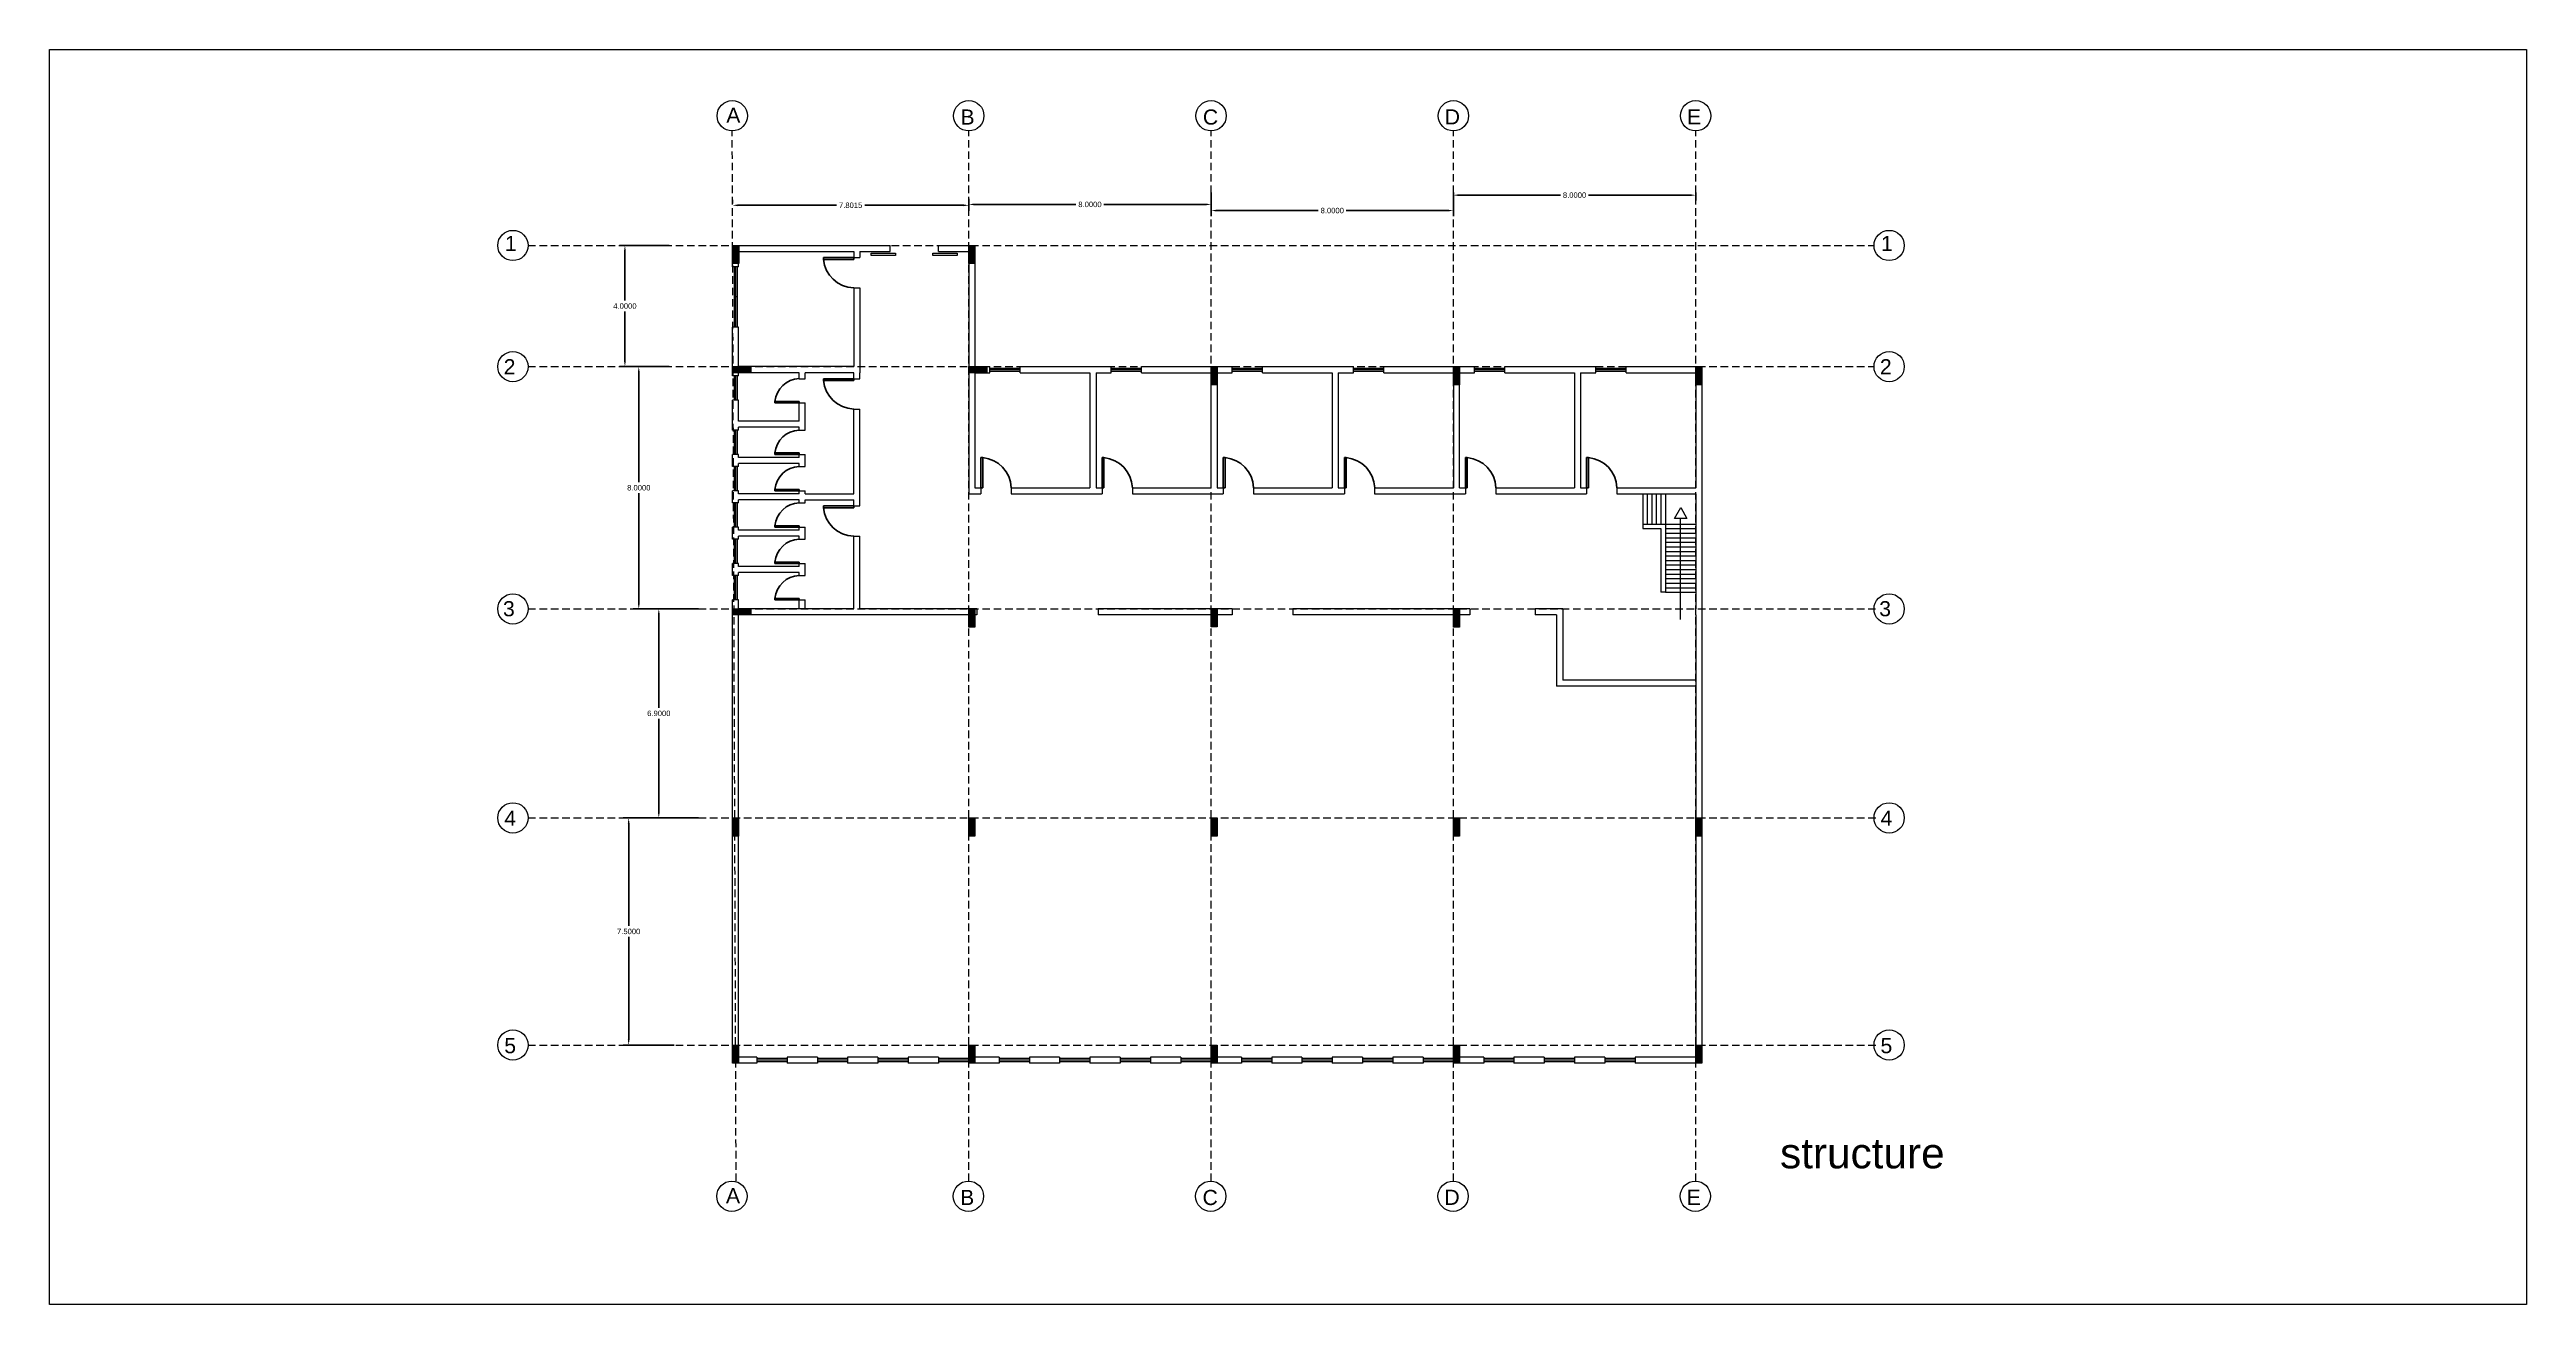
# Model space of a CAD drawing. Header units: inches. Extents: x 17 to 458, y 103 to 566.
# Drawn here: x 16.8 to 98.5, y 186.7 to 228.1 of the extents above; entities that cross this region are included whole.
import ezdxf

# ---------------------------------------------------------------- set-up
doc = ezdxf.new("R2010")
doc.units = ezdxf.units.IN
doc.header["$MEASUREMENT"] = 0
doc.linetypes.add('DASHED2', pattern=[0.375, 0.25, -0.125])
doc.layers.add('FUR', color=6, linetype='Continuous')
doc.styles.get("Standard").update_dxf_attribs({"font": 'arial.ttf'})
doc.dimstyles.get("Standard").update_dxf_attribs({"dimtxt": 0.18, "dimasz": 0.18, "dimexe": 0.18, "dimexo": 0.0625, "dimgap": 0.09, "dimtad": 0, "dimtih": 1, "dimtoh": 1, "dimdec": 4, "dimzin": 0, "dimdsep": 46, "dimtxsty": 'Standard', "dimcen": 0.09, "dimadec": 0, "dimazin": 0, "dimtfac": 1, "dimtdec": 4, "dimtofl": 0, "dimtmove": 0, "dimatfit": 3, "dimfxl": 1, "dimtolj": 1, "dimtzin": 0, "dimarcsym": 0})

msp = doc.modelspace()

# ---------------------------------------------------------------- texts
at = {"color": 1, "lineweight": 0}
for s, p in [('A', (39.09718, 225.68398)), ('B', (46.82945, 225.62521)), ('C', (54.83272, 225.62386)), ('D', (62.81826, 225.62978)), ('E', (70.81826, 225.62978)), ('1', (31.78619, 221.44878)), ('1', (77.22476, 221.44878)), ('2', (31.74803, 217.37927)), ('2', (77.1866, 217.37927)), ('3', (31.72525, 209.3898)), ('3', (77.16382, 209.3898)), ('4', (31.76889, 202.47471)), ('4', (77.20746, 202.47471)), ('5', (31.76713, 194.96253)), ('5', (77.2057, 194.96253)), ('A', (39.08612, 190.00917)), ('B', (46.81839, 189.9504)), ('C', (54.82166, 189.94905)), ('D', (62.8072, 189.95498)), ('E', (70.8072, 189.95498))]:
    msp.add_text(s, height=0.5, dxfattribs=at).set_placement(p)
at = {"lineweight": 0, "insert": (73.88874, 192.16214), "char_height": 1, "width": 25.7543897, "attachment_point": 1}
msp.add_mtext('structure', dxfattribs=at)

# ---------------------------------------------------------------- blocks, each defined once
blk = doc.blocks.new('DESK4')
at = {"color": 0}
for p, q in [((0, 1), (-0.06, 1)), ((0, 0), (-0.06, 0))]:
    blk.add_line(p, q, dxfattribs=at)
blk.add_lwpolyline([(-0.06, 1), (-0.06, 0)], dxfattribs=at)
blk.add_lwpolyline([(0.945, 0, 0.376459), (0, 1), (0, 0)], format="xyb", dxfattribs=at)
blk = doc.blocks.new('*D89')
at = {"color": 0, "lineweight": -2, "transparency": 16777216}
for p, q in [((63.104, 223.384), (63.104, 223.114)), ((63.284, 223.294), (66.64, 223.294)), ((70.924, 223.294), (67.567, 223.294)), ((71.104, 223.384), (71.104, 223.114))]:
    blk.add_line(p, q, dxfattribs=at)
at = {"color": 0, "transparency": 16777216}
for points in [[(63.284, 223.324), (63.284, 223.264), (63.104, 223.294)], [(70.924, 223.324), (70.924, 223.264), (71.104, 223.294)]]:
    blk.add_solid(points, dxfattribs=at)
at = {"layer": 'Defpoints', "color": 0, "transparency": 16777216}
for p in [(63.104, 223.447), (63.104, 223.294), (71.104, 223.447)]:
    blk.add_point(p, dxfattribs=at)
at = {"color": 0, "transparency": 16777216, "insert": (67.104, 223.294), "char_height": 0.18, "attachment_point": 5}
blk.add_mtext('\\A1;8.0000', dxfattribs=at)
blk = doc.blocks.new('*D90')
at = {"color": 0, "lineweight": -2, "transparency": 16777216}
for p, q in [((55.104, 223.384), (55.104, 222.606)), ((63.104, 223.384), (63.104, 222.606)), ((55.284, 222.786), (58.64, 222.786)), ((62.924, 222.786), (59.567, 222.786))]:
    blk.add_line(p, q, dxfattribs=at)
at = {"color": 0, "transparency": 16777216}
for points in [[(55.284, 222.816), (55.284, 222.756), (55.104, 222.786)], [(62.924, 222.816), (62.924, 222.756), (63.104, 222.786)]]:
    blk.add_solid(points, dxfattribs=at)
at = {"layer": 'Defpoints', "color": 0, "transparency": 16777216}
for p in [(55.104, 223.447), (63.104, 223.447), (55.104, 222.786)]:
    blk.add_point(p, dxfattribs=at)
at = {"color": 0, "transparency": 16777216, "insert": (59.104, 222.786), "char_height": 0.18, "attachment_point": 5}
blk.add_mtext('\\A1;8.0000', dxfattribs=at)
blk = doc.blocks.new('*D91')
at = {"color": 0, "lineweight": -2, "transparency": 16777216}
for p, q in [((47.104, 222.848), (47.104, 223.169)), ((47.284, 222.989), (50.64, 222.989)), ((54.924, 222.989), (51.567, 222.989)), ((55.104, 222.848), (55.104, 223.169))]:
    blk.add_line(p, q, dxfattribs=at)
at = {"color": 0, "transparency": 16777216}
for points in [[(47.284, 223.019), (47.284, 222.959), (47.104, 222.989)], [(54.924, 223.019), (54.924, 222.959), (55.104, 222.989)]]:
    blk.add_solid(points, dxfattribs=at)
at = {"layer": 'Defpoints', "color": 0, "transparency": 16777216}
for p in [(47.104, 222.989), (47.104, 222.786), (55.104, 222.786)]:
    blk.add_point(p, dxfattribs=at)
at = {"color": 0, "transparency": 16777216, "insert": (51.104, 222.989), "char_height": 0.18, "attachment_point": 5}
blk.add_mtext('\\A1;8.0000', dxfattribs=at)
blk = doc.blocks.new('*D92')
at = {"color": 0, "lineweight": -2, "transparency": 16777216}
for p, q in [((39.302, 223.022), (39.302, 223.14)), ((39.482, 222.96), (42.74, 222.96)), ((46.924, 222.96), (43.667, 222.96)), ((47.104, 222.927), (47.104, 222.78))]:
    blk.add_line(p, q, dxfattribs=at)
at = {"color": 0, "transparency": 16777216}
for points in [[(39.482, 222.99), (39.482, 222.93), (39.302, 222.96)], [(46.924, 222.99), (46.924, 222.93), (47.104, 222.96)]]:
    blk.add_solid(points, dxfattribs=at)
at = {"layer": 'Defpoints', "color": 0, "transparency": 16777216}
for p in [(39.302, 222.96), (39.302, 222.96), (47.104, 222.989)]:
    blk.add_point(p, dxfattribs=at)
at = {"color": 0, "transparency": 16777216, "insert": (43.203, 222.96), "char_height": 0.18, "attachment_point": 5}
blk.add_mtext('\\A1;7.8015', dxfattribs=at)
blk = doc.blocks.new('*D93')
at = {"color": 0, "lineweight": -2, "transparency": 16777216}
for p, q in [((37.214, 221.633), (35.57, 221.633)), ((35.75, 221.453), (35.75, 219.815)), ((35.75, 217.813), (35.75, 219.451)), ((37.214, 217.633), (35.57, 217.633))]:
    blk.add_line(p, q, dxfattribs=at)
at = {"color": 0, "transparency": 16777216}
for points in [[(35.72, 221.453), (35.78, 221.453), (35.75, 221.633)], [(35.72, 217.813), (35.78, 217.813), (35.75, 217.633)]]:
    blk.add_solid(points, dxfattribs=at)
at = {"layer": 'Defpoints', "color": 0, "transparency": 16777216}
for p in [(37.277, 221.633), (35.75, 217.633), (37.277, 217.633)]:
    blk.add_point(p, dxfattribs=at)
at = {"color": 0, "transparency": 16777216, "insert": (35.75, 219.633), "char_height": 0.18, "attachment_point": 5}
blk.add_mtext('\\A1;4.0000', dxfattribs=at)
blk = doc.blocks.new('*D94')
at = {"color": 0, "lineweight": -2, "transparency": 16777216}
for p, q in [((37.214, 217.633), (36.028, 217.633)), ((36.208, 217.453), (36.208, 213.815)), ((36.208, 209.813), (36.208, 213.451)), ((37.214, 209.633), (36.028, 209.633))]:
    blk.add_line(p, q, dxfattribs=at)
at = {"color": 0, "transparency": 16777216}
for points in [[(36.178, 217.453), (36.238, 217.453), (36.208, 217.633)], [(36.178, 209.813), (36.238, 209.813), (36.208, 209.633)]]:
    blk.add_solid(points, dxfattribs=at)
at = {"layer": 'Defpoints', "color": 0, "transparency": 16777216}
for p in [(37.277, 217.633), (36.208, 209.633), (37.277, 209.633)]:
    blk.add_point(p, dxfattribs=at)
at = {"color": 0, "transparency": 16777216, "insert": (36.208, 213.633), "char_height": 0.18, "attachment_point": 5}
blk.add_mtext('\\A1;8.0000', dxfattribs=at)
blk = doc.blocks.new('*D95')
at = {"color": 0, "lineweight": -2, "transparency": 16777216}
for p, q in [((38.181, 209.633), (36.689, 209.633)), ((36.869, 209.453), (36.869, 206.365)), ((36.869, 202.913), (36.869, 206.001)), ((38.181, 202.733), (36.689, 202.733))]:
    blk.add_line(p, q, dxfattribs=at)
at = {"color": 0, "transparency": 16777216}
for points in [[(36.839, 209.453), (36.899, 209.453), (36.869, 209.633)], [(36.839, 202.913), (36.899, 202.913), (36.869, 202.733)]]:
    blk.add_solid(points, dxfattribs=at)
at = {"layer": 'Defpoints', "color": 0, "transparency": 16777216}
for p in [(38.244, 209.633), (36.869, 202.733), (38.244, 202.733)]:
    blk.add_point(p, dxfattribs=at)
at = {"color": 0, "transparency": 16777216, "insert": (36.869, 206.183), "char_height": 0.18, "attachment_point": 5}
blk.add_mtext('\\A1;6.9000', dxfattribs=at)
blk = doc.blocks.new('*D96')
at = {"color": 0, "lineweight": -2, "transparency": 16777216}
for p, q in [((37.373, 202.733), (35.694, 202.733)), ((35.874, 202.553), (35.874, 199.165)), ((35.874, 195.413), (35.874, 198.801)), ((37.373, 195.233), (35.694, 195.233))]:
    blk.add_line(p, q, dxfattribs=at)
at = {"color": 0, "transparency": 16777216}
for points in [[(35.844, 202.553), (35.904, 202.553), (35.874, 202.733)], [(35.844, 195.413), (35.904, 195.413), (35.874, 195.233)]]:
    blk.add_solid(points, dxfattribs=at)
at = {"layer": 'Defpoints', "color": 0, "transparency": 16777216}
for p in [(37.435, 202.733), (35.874, 195.233), (37.435, 195.233)]:
    blk.add_point(p, dxfattribs=at)
at = {"color": 0, "transparency": 16777216, "insert": (35.874, 198.983), "char_height": 0.18, "attachment_point": 5}
blk.add_mtext('\\A1;7.5000', dxfattribs=at)

# ---------------------------------------------------------------- dimensions: what is measured, and where the dimension line sits
at = {"color": 2}
for base, p1, p2, picture, middle in [((55.10393, 222.78582), (63.10393, 223.44665), (55.10393, 223.44665), '*D90', (59.10393, 222.78582)), ((63.10393, 223.29415), (71.10393, 223.44665), (63.10393, 223.44665), '*D89', (67.10393, 223.29415)), ((39.30243, 222.95999), (47.10393, 222.98915), (39.30243, 222.95999), '*D92', (43.20318, 222.95999)), ((47.10393, 222.98915), (55.10393, 222.78582), (47.10393, 222.78582), '*D91', (51.10393, 222.98915))]:
    dim = msp.add_linear_dim(base=base, p1=p1, p2=p2, dimstyle='Standard', dxfattribs=at)
    dim.commit()
    dim.dimension.update_dxf_attribs({"geometry": picture, "text_midpoint": middle})
for base, p1, p2, picture, middle in [((35.74996, 217.63333), (37.27694, 221.63333), (37.27694, 217.63333), '*D93', (35.74996, 219.63333)), ((36.20806, 209.63333), (37.27694, 217.63333), (37.27694, 209.63333), '*D94', (36.20806, 213.63333)), ((36.86948, 202.73333), (38.24375, 209.63333), (38.24375, 202.73333), '*D95', (36.86948, 206.18333)), ((35.87431, 195.23333), (37.43537, 202.73333), (37.43537, 195.23333), '*D96', (35.87431, 198.98333))]:
    dim = msp.add_linear_dim(base=base, p1=p1, p2=p2, angle=90, dimstyle='Standard', dxfattribs=at)
    dim.commit()
    dim.dimension.update_dxf_attribs({"geometry": picture, "text_midpoint": middle})

# ---------------------------------------------------------------- hatches: boundary and pattern name
at = {"lineweight": 0}
h = msp.add_hatch(color=6, dxfattribs=at)
h.dxf.hatch_style = 1
h.paths.add_polyline_path([(39.50739, 221.63333), (39.30739, 221.63333), (39.30739, 221.03333), (39.50739, 221.03333)])
h = msp.add_hatch(color=6, dxfattribs=at)
h.dxf.hatch_style = 1
h.paths.add_polyline_path([(47.30393, 221.63333), (47.10393, 221.63333), (47.10393, 221.03333), (47.30393, 221.03333)])
h = msp.add_hatch(color=6, dxfattribs=at)
h.dxf.hatch_style = 1
h.paths.add_polyline_path([(39.90393, 217.43333), (39.90393, 217.63333), (39.30393, 217.63333), (39.30393, 217.43333)])
h = msp.add_hatch(color=6, dxfattribs=at)
h.dxf.hatch_style = 1
h.paths.add_polyline_path([(47.70393, 217.43333), (47.70393, 217.63333), (47.10393, 217.63333), (47.10393, 217.43333)])
h = msp.add_hatch(color=6, dxfattribs=at)
h.dxf.hatch_style = 1
h.paths.add_polyline_path([(55.30393, 217.63333), (55.10393, 217.63333), (55.10393, 217.03333), (55.30393, 217.03333)])
h = msp.add_hatch(color=6, dxfattribs=at)
h.dxf.hatch_style = 1
h.paths.add_polyline_path([(63.30393, 217.63333), (63.10393, 217.63333), (63.10393, 217.03333), (63.30393, 217.03333)])
h = msp.add_hatch(color=6, dxfattribs=at)
h.dxf.hatch_style = 1
h.paths.add_polyline_path([(71.30393, 217.63333), (71.10393, 217.63333), (71.10393, 217.03333), (71.30393, 217.03333)])
h = msp.add_hatch(color=6, dxfattribs=at)
h.dxf.hatch_style = 1
h.paths.add_polyline_path([(39.90393, 209.43333), (39.90393, 209.63333), (39.30393, 209.63333), (39.30393, 209.43333)])
h = msp.add_hatch(color=6, dxfattribs=at)
h.dxf.hatch_style = 1
h.paths.add_polyline_path([(47.10393, 209.03333), (47.30393, 209.03333), (47.30393, 209.63333), (47.10393, 209.63333)])
h = msp.add_hatch(color=6, dxfattribs=at)
h.dxf.hatch_style = 1
h.paths.add_polyline_path([(55.30393, 209.63986), (55.10393, 209.63986), (55.10393, 209.03986), (55.30393, 209.03986)])
h = msp.add_hatch(color=6, dxfattribs=at)
h.dxf.hatch_style = 1
h.paths.add_polyline_path([(63.10393, 209.03333), (63.30393, 209.03333), (63.30393, 209.63333), (63.10393, 209.63333)])
h = msp.add_hatch(color=6, dxfattribs=at)
h.dxf.hatch_style = 1
h.paths.add_polyline_path([(39.50393, 202.73333), (39.30393, 202.73333), (39.30393, 202.13333), (39.50393, 202.13333)])
h = msp.add_hatch(color=6, dxfattribs=at)
h.dxf.hatch_style = 1
h.paths.add_polyline_path([(47.30393, 202.73333), (47.10393, 202.73333), (47.10393, 202.13333), (47.30393, 202.13333)])
h = msp.add_hatch(color=6, dxfattribs=at)
h.dxf.hatch_style = 1
h.paths.add_polyline_path([(55.30393, 202.73333), (55.10393, 202.73333), (55.10393, 202.13333), (55.30393, 202.13333)])
h = msp.add_hatch(color=6, dxfattribs=at)
h.dxf.hatch_style = 1
h.paths.add_polyline_path([(63.30393, 202.73333), (63.10393, 202.73333), (63.10393, 202.13333), (63.30393, 202.13333)])
h = msp.add_hatch(color=6, dxfattribs=at)
h.dxf.hatch_style = 1
h.paths.add_polyline_path([(71.30393, 202.73333), (71.10393, 202.73333), (71.10393, 202.13333), (71.30393, 202.13333)])
h = msp.add_hatch(color=6, dxfattribs=at)
h.dxf.hatch_style = 1
h.paths.add_polyline_path([(39.50393, 195.23333), (39.30393, 195.23333), (39.30393, 194.63333), (39.50393, 194.63333)])
h = msp.add_hatch(color=6, dxfattribs=at)
h.dxf.hatch_style = 1
h.paths.add_polyline_path([(47.30643, 195.23333), (47.10643, 195.23333), (47.10643, 194.63333), (47.30643, 194.63333)])
h = msp.add_hatch(color=6, dxfattribs=at)
h.dxf.hatch_style = 1
h.paths.add_polyline_path([(55.30393, 195.23333), (55.10393, 195.23333), (55.10393, 194.63333), (55.30393, 194.63333)])
h = msp.add_hatch(color=6, dxfattribs=at)
h.dxf.hatch_style = 1
h.paths.add_polyline_path([(63.30467, 195.23333), (63.10467, 195.23333), (63.10467, 194.63333), (63.30467, 194.63333)])
h = msp.add_hatch(color=6, dxfattribs=at)
h.dxf.hatch_style = 1
h.paths.add_polyline_path([(71.30393, 195.23333), (71.10393, 195.23333), (71.10393, 194.63333), (71.30393, 194.63333)])

# ---------------------------------------------------------------- linework, layer by layer
at = {"color": 1, "linetype": 'DASHED2', "lineweight": 0}
for p, q in [((39.42285, 190.74048), (39.29325, 225.41541)), ((47.10393, 190.74048), (47.10393, 225.41541)), ((55.10393, 190.74048), (55.10393, 225.41541)), ((63.10393, 190.74048), (63.10393, 225.41541)), ((71.10393, 190.74048), (71.10393, 225.41541))]:
    msp.add_line(p, q, dxfattribs=at)
at = {"color": 18, "linetype": 'DASHED2', "lineweight": 0, "true_color": 0x000000}
for p, q in [((32.55293, 221.63333), (76.99151, 221.63333)), ((32.55293, 217.63333), (77.00646, 217.63333)), ((32.55293, 209.63333), (77.03636, 209.63333)), ((32.55293, 202.73333), (77.06215, 202.73333)), ((32.55293, 195.23333), (77.09018, 195.23333))]:
    msp.add_line(p, q, dxfattribs=at)
at = {"lineweight": 0}
for p, q in [((39.30393, 221.63333), (43.30393, 221.63333)), ((39.30393, 220.93333), (39.30393, 221.63333)), ((43.30393, 221.63333), (44.50393, 221.63333)), ((44.50393, 221.43333), (44.50393, 221.63333)), ((46.10393, 221.63333), (47.30393, 221.63333)), ((46.10393, 221.43333), (46.10393, 221.63333)), ((47.30393, 221.63333), (47.30393, 217.63333)), ((39.50393, 220.93333), (39.30393, 220.93333)), ((39.35393, 220.93333), (39.35393, 218.93333)), ((39.40393, 220.93333), (39.40393, 218.93333)), ((39.45393, 220.93333), (39.45393, 218.93333)), ((39.50393, 221.43333), (43.30393, 221.43333)), ((39.50393, 220.93333), (39.50393, 221.43333)), ((43.30393, 221.43333), (43.30393, 221.23333)), ((43.30393, 221.23333), (43.50393, 221.23333)), ((43.50393, 221.43333), (44.50393, 221.43333)), ((43.50393, 221.43333), (43.50393, 221.23333)), ((43.87912, 221.30413), (43.87912, 221.37413)), ((44.68287, 221.30413), (43.87912, 221.30413)), ((43.88287, 221.37413), (44.68287, 221.37413)), ((44.68287, 221.37413), (44.68287, 221.30413)), ((44.68287, 221.30413), (44.68287, 221.30413)), ((45.91322, 221.30413), (45.91322, 221.37413)), ((46.71697, 221.30413), (45.91322, 221.30413)), ((45.91697, 221.37413), (46.71697, 221.37413)), ((46.10393, 221.43333), (47.10393, 221.43333)), ((46.71697, 221.37413), (46.71697, 221.30413)), ((46.71697, 221.30413), (46.71697, 221.30413)), ((47.10393, 221.43333), (47.10393, 217.43333)), ((43.30393, 220.23333), (43.30393, 217.63333)), ((43.30393, 220.23333), (43.50393, 220.23333)), ((43.50393, 220.23333), (43.50393, 217.43333)), ((39.45393, 219.93333), (39.35393, 219.93333)), ((39.30393, 217.63333), (39.30393, 218.93333)), ((39.50393, 218.93333), (39.30393, 218.93333)), ((39.50393, 217.63333), (39.50393, 218.93333)), ((39.30393, 217.33286), (39.30393, 217.63333)), ((43.30393, 217.63333), (39.50393, 217.63333)), ((47.30393, 217.63333), (47.80393, 217.63333)), ((47.80393, 217.43333), (47.80393, 217.63333)), ((47.80393, 217.58333), (48.80393, 217.58333)), ((48.80393, 217.63333), (51.30393, 217.63333)), ((48.80393, 217.43333), (48.80393, 217.63333)), ((51.30393, 217.63333), (51.80393, 217.63333)), ((51.80393, 217.43333), (51.80393, 217.63333)), ((51.80393, 217.58333), (52.80393, 217.58333)), ((52.80393, 217.63333), (55.30393, 217.63333)), ((52.80393, 217.43333), (52.80393, 217.63333)), ((55.30393, 217.63333), (55.80393, 217.63333)), ((55.80393, 217.43333), (55.80393, 217.63333)), ((55.80393, 217.58333), (56.80393, 217.58333)), ((56.80393, 217.63333), (59.30393, 217.63333)), ((56.80393, 217.43333), (56.80393, 217.63333)), ((59.30393, 217.63333), (59.80393, 217.63333)), ((59.80393, 217.43333), (59.80393, 217.63333)), ((59.80393, 217.58333), (60.80393, 217.58333)), ((60.80393, 217.63333), (63.30393, 217.63333)), ((60.80393, 217.43333), (60.80393, 217.63333)), ((63.30393, 217.63333), (63.80393, 217.63333)), ((63.80393, 217.43333), (63.80393, 217.63333)), ((63.80393, 217.58333), (64.80393, 217.58333)), ((64.80393, 217.63333), (67.30393, 217.63333)), ((64.80393, 217.43333), (64.80393, 217.63333)), ((67.30393, 217.63333), (67.80393, 217.63333)), ((67.80393, 217.43333), (67.80393, 217.63333)), ((67.80393, 217.58333), (68.80393, 217.58333)), ((68.80393, 217.63333), (71.30393, 217.63333)), ((68.80393, 217.43333), (68.80393, 217.63333)), ((71.30393, 217.63333), (71.30393, 213.63333)), ((39.50393, 217.33286), (39.30393, 217.33286)), ((39.35393, 217.33286), (39.35393, 216.52892)), ((39.40393, 217.33286), (39.40393, 216.52892)), ((39.45393, 217.33286), (39.45393, 216.52892)), ((39.50393, 217.33286), (39.50393, 217.43333)), ((41.50393, 217.43333), (39.50393, 217.43333)), ((41.50393, 217.23333), (41.50393, 217.43333)), ((41.50393, 217.23333), (41.70393, 217.23333)), ((41.70393, 217.23333), (41.70393, 217.43333)), ((43.30393, 217.43333), (41.70393, 217.43333)), ((43.30393, 217.17357), (43.30393, 217.43333)), ((43.30393, 217.23333), (43.50393, 217.23333)), ((43.50393, 217.23333), (43.50393, 217.43333)), ((47.10393, 217.43333), (47.10393, 213.43333)), ((47.30393, 217.43333), (47.30393, 213.63333)), ((47.30393, 217.43333), (47.80393, 217.43333)), ((47.80393, 217.53333), (48.80393, 217.53333)), ((47.80393, 217.48333), (48.80393, 217.48333)), ((48.80393, 217.43333), (51.10393, 217.43333)), ((51.10393, 217.43333), (51.10393, 213.63333)), ((51.30393, 217.43333), (51.80393, 217.43333)), ((51.30393, 217.43333), (51.30393, 213.63333)), ((51.80393, 217.53333), (52.80393, 217.53333)), ((51.80393, 217.48333), (52.80393, 217.48333)), ((52.80393, 217.43333), (55.10393, 217.43333)), ((55.10393, 213.63333), (55.10393, 217.43333)), ((55.30393, 217.43333), (55.80393, 217.43333)), ((55.30393, 217.43333), (55.30393, 213.63333)), ((55.80393, 217.53333), (56.80393, 217.53333)), ((55.80393, 217.48333), (56.80393, 217.48333)), ((56.80393, 217.43333), (59.10393, 217.43333)), ((59.10393, 217.43333), (59.10393, 213.63333)), ((59.30393, 217.43333), (59.30393, 213.63333)), ((59.30393, 217.43333), (59.80393, 217.43333)), ((59.80393, 217.53333), (60.80393, 217.53333)), ((59.80393, 217.48333), (60.80393, 217.48333)), ((60.80393, 217.43333), (63.10393, 217.43333)), ((63.10393, 217.43333), (63.10393, 213.63333)), ((63.30393, 217.43333), (63.80393, 217.43333)), ((63.30393, 213.63333), (63.30393, 217.43333)), ((63.80393, 217.53333), (64.80393, 217.53333)), ((63.80393, 217.48333), (64.80393, 217.48333)), ((64.80393, 217.43333), (67.10393, 217.43333)), ((67.10393, 217.43333), (67.10393, 213.63333)), ((67.30393, 217.43333), (67.30393, 213.63333)), ((67.30393, 217.43333), (67.80393, 217.43333)), ((67.80393, 217.53333), (68.80393, 217.53333)), ((67.80393, 217.48333), (68.80393, 217.48333)), ((68.80393, 217.43333), (71.10393, 217.43333)), ((71.10393, 217.43333), (71.10393, 213.63333)), ((39.30393, 215.53286), (39.30393, 216.52892)), ((39.50393, 216.52892), (39.30393, 216.52892)), ((39.50393, 215.83333), (39.50393, 216.52892)), ((41.50393, 215.83333), (41.50393, 216.43333)), ((41.50393, 216.43333), (41.70393, 216.43333)), ((41.70393, 215.53333), (41.70393, 216.43333)), ((43.30393, 213.43333), (43.30393, 216.23333)), ((43.30393, 216.23333), (43.50393, 216.23333)), ((43.50393, 213.03333), (43.50393, 216.23333)), ((39.50393, 215.53286), (39.30393, 215.53286)), ((39.35393, 215.53286), (39.35393, 214.72892)), ((39.40393, 215.53286), (39.40393, 214.72892)), ((39.45393, 215.53286), (39.45393, 214.72892)), ((41.50393, 215.83333), (39.50393, 215.83333)), ((39.50393, 215.53286), (39.50393, 215.63333)), ((41.50393, 215.63333), (39.50393, 215.63333)), ((41.50393, 215.53333), (41.50393, 215.63333)), ((41.50393, 215.53333), (41.70393, 215.53333)), ((39.30393, 214.33286), (39.30393, 214.72892)), ((39.50393, 214.72892), (39.30393, 214.72892)), ((39.50393, 214.33286), (39.30393, 214.33286)), ((39.35393, 214.33286), (39.35393, 213.52892)), ((39.40393, 214.33286), (39.40393, 213.52892)), ((39.45393, 214.33286), (39.45393, 213.52892)), ((39.50393, 214.63333), (39.50393, 214.72892)), ((41.50393, 214.63333), (39.50393, 214.63333)), ((39.50393, 214.33286), (39.50393, 214.43333)), ((41.50393, 214.43333), (39.50393, 214.43333)), ((41.50393, 214.63333), (41.50393, 214.73333)), ((41.50393, 214.73333), (41.70393, 214.73333)), ((41.50393, 214.33333), (41.50393, 214.43333)), ((41.50393, 214.33333), (41.70393, 214.33333)), ((41.70393, 214.33333), (41.70393, 214.73333)), ((39.30393, 213.13286), (39.30393, 213.52892)), ((39.50393, 213.52892), (39.30393, 213.52892)), ((39.50393, 213.43333), (39.50393, 213.52892)), ((41.50393, 213.43333), (41.50393, 213.53333)), ((41.50393, 213.53333), (41.70393, 213.53333)), ((41.70393, 213.43333), (41.70393, 213.53333)), ((47.30393, 213.63333), (47.50393, 213.63333)), ((47.50393, 213.63333), (47.50393, 213.43333)), ((48.50393, 213.63333), (51.10393, 213.63333)), ((48.50393, 213.63333), (48.50393, 213.43333)), ((51.30393, 213.63333), (51.50393, 213.63333)), ((51.50393, 213.63333), (51.50393, 213.43333)), ((52.50393, 213.63333), (55.10393, 213.63333)), ((52.50393, 213.63333), (52.50393, 213.43333)), ((55.30393, 213.63333), (55.50393, 213.63333)), ((55.50393, 213.63333), (55.50393, 213.43333)), ((56.50393, 213.63333), (59.10393, 213.63333)), ((56.50393, 213.63333), (56.50393, 213.43333)), ((59.30393, 213.63333), (59.50393, 213.63333)), ((59.50393, 213.63333), (59.50393, 213.43333)), ((60.50393, 213.63333), (63.10393, 213.63333)), ((60.50393, 213.63333), (60.50393, 213.43333)), ((63.30393, 213.63333), (63.50393, 213.63333)), ((63.50393, 213.63333), (63.50393, 213.43333)), ((64.50393, 213.63333), (67.10393, 213.63333)), ((64.50393, 213.63333), (64.50393, 213.43333)), ((67.30393, 213.63333), (67.50393, 213.63333)), ((67.50393, 213.63333), (67.50393, 213.43333)), ((68.50393, 213.63333), (71.10393, 213.63333)), ((68.50393, 213.63333), (68.50393, 213.43333)), ((71.30393, 213.63333), (71.30393, 209.63333)), ((39.50393, 213.13286), (39.30393, 213.13286)), ((39.35393, 213.13286), (39.35393, 212.32892)), ((39.40393, 213.13286), (39.40393, 212.32892)), ((39.45393, 213.13286), (39.45393, 212.32892)), ((41.50393, 213.43333), (39.50393, 213.43333)), ((39.50393, 213.13286), (39.50393, 213.23333)), ((41.50393, 213.23333), (39.50393, 213.23333)), ((41.50393, 213.13333), (41.50393, 213.23333)), ((41.50393, 213.13333), (41.70393, 213.13333)), ((41.70393, 213.43333), (43.30393, 213.43333)), ((41.70393, 213.13333), (41.70393, 213.23333)), ((41.70393, 213.23333), (43.30393, 213.23333)), ((43.30393, 212.97357), (43.30393, 213.23333)), ((43.30393, 213.03333), (43.50393, 213.03333)), ((47.10393, 213.43333), (47.50393, 213.43333)), ((48.50393, 213.43333), (51.50393, 213.43333)), ((52.50393, 213.43333), (55.50393, 213.43333)), ((56.50393, 213.43333), (59.50393, 213.43333)), ((60.50393, 213.43333), (63.50393, 213.43333)), ((64.50393, 213.43333), (67.50393, 213.43333)), ((68.50393, 213.43333), (71.10393, 213.43333)), ((69.35393, 213.43333), (69.35393, 212.43333)), ((69.50393, 213.43333), (69.50393, 212.43333)), ((69.65393, 213.43333), (69.65393, 212.43333)), ((69.80393, 213.43333), (69.80393, 212.43333)), ((69.95393, 213.43333), (69.95393, 212.43333)), ((69.95393, 213.43333), (69.95393, 212.43333)), ((70.10393, 213.43333), (70.10393, 210.18333)), ((71.10393, 213.43333), (71.10393, 209.63333)), ((39.30393, 211.93286), (39.30393, 212.32892)), ((39.50393, 212.32892), (39.30393, 212.32892)), ((39.50393, 211.93286), (39.30393, 211.93286)), ((39.35393, 211.93286), (39.35393, 211.12892)), ((39.40393, 211.93286), (39.40393, 211.12892)), ((39.45393, 211.93286), (39.45393, 211.12892)), ((39.50393, 212.23333), (39.50393, 212.32892)), ((41.50393, 212.23333), (39.50393, 212.23333)), ((41.50393, 212.03333), (39.50393, 212.03333)), ((39.50393, 211.93286), (39.50393, 212.03333)), ((41.50393, 212.23333), (41.50393, 212.33333)), ((41.50393, 212.33333), (41.70393, 212.33333)), ((41.50393, 211.93333), (41.50393, 212.03333)), ((41.50393, 211.93333), (41.70393, 211.93333)), ((41.70393, 211.93333), (41.70393, 212.33333)), ((43.30393, 209.63333), (43.30393, 212.03333)), ((43.30393, 212.03333), (43.50393, 212.03333)), ((43.50393, 209.63333), (43.50393, 212.03333)), ((69.35393, 212.43333), (71.10393, 212.43333)), ((69.35393, 212.43333), (69.35393, 212.28333)), ((69.35393, 212.28333), (69.95393, 212.28333)), ((69.95393, 212.28333), (69.95393, 210.18333)), ((70.10393, 212.28333), (71.10393, 212.28333)), ((70.10393, 212.28333), (71.10393, 212.28333)), ((70.10393, 212.13333), (71.10393, 212.13333)), ((70.10393, 211.98333), (71.10393, 211.98333)), ((70.10393, 211.83333), (71.10393, 211.83333)), ((39.30393, 210.73286), (39.30393, 211.12892)), ((39.50393, 211.12892), (39.30393, 211.12892)), ((39.50393, 211.03333), (39.50393, 211.12892)), ((41.50393, 211.03333), (39.50393, 211.03333)), ((41.50393, 211.03333), (41.50393, 211.13333)), ((41.50393, 211.13333), (41.70393, 211.13333)), ((41.70393, 210.73333), (41.70393, 211.13333)), ((70.10393, 211.68333), (71.10393, 211.68333)), ((70.10393, 211.53333), (71.10393, 211.53333)), ((70.10393, 211.38333), (71.10393, 211.38333)), ((70.10393, 211.23333), (71.10393, 211.23333)), ((70.10393, 211.08333), (71.10393, 211.08333)), ((39.50393, 210.73286), (39.30393, 210.73286)), ((39.35393, 210.73286), (39.35393, 209.92892)), ((39.40393, 210.73286), (39.40393, 209.92892)), ((39.45393, 210.73286), (39.45393, 209.92892)), ((39.50393, 210.73286), (39.50393, 210.83333)), ((41.50393, 210.83333), (39.50393, 210.83333)), ((41.50393, 210.73333), (41.50393, 210.83333)), ((41.50393, 210.73333), (41.70393, 210.73333)), ((70.10393, 210.18333), (69.95393, 210.18333)), ((70.10393, 210.93333), (71.10393, 210.93333)), ((70.10393, 210.78333), (71.10393, 210.78333)), ((70.10393, 210.63333), (71.10393, 210.63333)), ((70.10393, 210.48333), (71.10393, 210.48333)), ((70.10393, 210.33333), (71.10393, 210.33333)), ((70.10393, 210.18333), (71.10393, 210.18333)), ((39.30393, 209.63333), (39.30393, 209.92892)), ((39.50393, 209.92892), (39.30393, 209.92892)), ((39.30393, 194.63333), (39.30393, 209.63333)), ((39.50393, 209.63333), (39.50393, 209.92892)), ((43.30393, 209.63333), (39.50393, 209.63333)), ((39.50393, 194.83333), (39.50393, 209.43333)), ((43.50393, 209.43333), (39.50393, 209.43333)), ((47.37469, 209.43333), (39.50393, 209.43333)), ((41.50393, 209.63333), (41.50393, 209.93333)), ((41.50393, 209.93333), (41.70393, 209.93333)), ((41.70393, 209.63333), (41.70393, 209.93333)), ((47.37469, 209.63333), (43.50393, 209.63333)), ((55.80448, 209.63333), (51.37469, 209.63333)), ((55.80448, 209.43333), (51.37469, 209.43333)), ((63.64889, 209.63333), (57.80448, 209.63333)), ((63.64889, 209.43333), (57.80448, 209.43333)), ((66.71287, 209.63333), (65.80099, 209.63333)), ((65.80099, 209.63333), (65.80099, 209.43333)), ((66.51287, 209.43333), (65.80099, 209.43333)), ((66.51287, 209.43333), (66.51287, 207.08333)), ((66.71287, 209.63333), (66.71287, 209.43333)), ((66.71287, 209.63333), (66.71287, 207.28333)), ((71.10393, 209.43333), (71.10393, 209.63333)), ((71.10393, 209.43333), (71.10393, 194.83333)), ((71.30393, 209.63333), (71.30393, 194.63333)), ((71.10393, 207.08333), (66.51287, 207.08333)), ((71.10393, 207.28333), (66.71287, 207.28333)), ((40.10393, 194.83333), (39.50393, 194.83333)), ((40.10393, 194.83333), (40.10393, 194.63333)), ((41.10393, 194.78333), (40.10393, 194.78333)), ((41.10393, 194.73333), (40.10393, 194.73333)), ((41.10393, 194.68333), (40.10393, 194.68333)), ((42.10393, 194.83333), (41.10393, 194.83333)), ((41.10393, 194.83333), (41.10393, 194.63333)), ((42.10393, 194.83333), (42.10393, 194.63333)), ((43.10393, 194.78333), (42.10393, 194.78333)), ((43.10393, 194.73333), (42.10393, 194.73333)), ((43.10393, 194.68333), (42.10393, 194.68333)), ((44.10393, 194.83333), (43.10393, 194.83333)), ((43.10393, 194.83333), (43.10393, 194.63333)), ((44.10393, 194.83333), (44.10393, 194.63333)), ((45.10393, 194.78333), (44.10393, 194.78333)), ((45.10393, 194.73333), (44.10393, 194.73333)), ((45.10393, 194.68333), (44.10393, 194.68333)), ((46.10393, 194.83333), (45.10393, 194.83333)), ((45.10393, 194.83333), (45.10393, 194.63333)), ((46.10393, 194.83333), (46.10393, 194.63333)), ((47.10393, 194.78333), (46.10393, 194.78333)), ((47.10393, 194.73333), (46.10393, 194.73333)), ((47.10393, 194.68333), (46.10393, 194.68333)), ((48.10393, 194.83333), (47.10393, 194.83333)), ((47.10393, 194.83333), (47.10393, 194.63333)), ((48.10393, 194.83333), (48.10393, 194.63333)), ((49.10393, 194.78333), (48.10393, 194.78333)), ((49.10393, 194.73333), (48.10393, 194.73333)), ((49.10393, 194.68333), (48.10393, 194.68333)), ((50.10393, 194.83333), (49.10393, 194.83333)), ((49.10393, 194.83333), (49.10393, 194.63333)), ((50.10393, 194.83333), (50.10393, 194.63333)), ((51.10393, 194.78333), (50.10393, 194.78333)), ((51.10393, 194.73333), (50.10393, 194.73333)), ((51.10393, 194.68333), (50.10393, 194.68333)), ((52.10393, 194.83333), (51.10393, 194.83333)), ((51.10393, 194.83333), (51.10393, 194.63333)), ((52.10393, 194.83333), (52.10393, 194.63333)), ((53.10393, 194.78333), (52.10393, 194.78333)), ((53.10393, 194.73333), (52.10393, 194.73333)), ((53.10393, 194.68333), (52.10393, 194.68333)), ((54.10393, 194.83333), (53.10393, 194.83333)), ((53.10393, 194.83333), (53.10393, 194.63333)), ((54.10393, 194.83333), (54.10393, 194.63333)), ((55.10393, 194.78333), (54.10393, 194.78333)), ((55.10393, 194.73333), (54.10393, 194.73333)), ((55.10393, 194.68333), (54.10393, 194.68333)), ((56.10393, 194.83333), (55.10393, 194.83333)), ((55.10393, 194.83333), (55.10393, 194.63333)), ((56.10393, 194.83333), (56.10393, 194.63333)), ((57.10393, 194.78333), (56.10393, 194.78333)), ((57.10393, 194.73333), (56.10393, 194.73333)), ((57.10393, 194.68333), (56.10393, 194.68333)), ((58.10393, 194.83333), (57.10393, 194.83333)), ((57.10393, 194.83333), (57.10393, 194.63333)), ((58.10393, 194.83333), (58.10393, 194.63333)), ((59.10393, 194.78333), (58.10393, 194.78333)), ((59.10393, 194.73333), (58.10393, 194.73333)), ((59.10393, 194.68333), (58.10393, 194.68333)), ((60.10393, 194.83333), (59.10393, 194.83333)), ((59.10393, 194.83333), (59.10393, 194.63333)), ((60.10393, 194.83333), (60.10393, 194.63333)), ((61.10393, 194.78333), (60.10393, 194.78333)), ((61.10393, 194.73333), (60.10393, 194.73333)), ((61.10393, 194.68333), (60.10393, 194.68333)), ((62.10393, 194.83333), (61.10393, 194.83333)), ((61.10393, 194.83333), (61.10393, 194.63333)), ((62.10393, 194.83333), (62.10393, 194.63333)), ((63.10393, 194.78333), (62.10393, 194.78333)), ((63.10393, 194.73333), (62.10393, 194.73333)), ((63.10393, 194.68333), (62.10393, 194.68333)), ((64.10393, 194.83333), (63.10393, 194.83333)), ((63.10393, 194.83333), (63.10393, 194.63333)), ((64.10393, 194.83333), (64.10393, 194.63333)), ((65.10393, 194.78333), (64.10393, 194.78333)), ((65.10393, 194.73333), (64.10393, 194.73333)), ((65.10393, 194.68333), (64.10393, 194.68333)), ((66.10393, 194.83333), (65.10393, 194.83333)), ((65.10393, 194.83333), (65.10393, 194.63333)), ((66.10393, 194.83333), (66.10393, 194.63333)), ((67.10393, 194.78333), (66.10393, 194.78333)), ((67.10393, 194.73333), (66.10393, 194.73333)), ((67.10393, 194.68333), (66.10393, 194.68333)), ((68.10393, 194.83333), (67.10393, 194.83333)), ((67.10393, 194.83333), (67.10393, 194.63333)), ((68.10393, 194.83333), (68.10393, 194.63333)), ((69.10393, 194.78333), (68.10393, 194.78333)), ((69.10393, 194.73333), (68.10393, 194.73333)), ((69.10393, 194.68333), (68.10393, 194.68333)), ((71.10393, 194.83333), (69.10393, 194.83333)), ((69.10393, 194.83333), (69.10393, 194.63333)), ((40.10393, 194.63333), (39.30393, 194.63333)), ((42.10393, 194.63333), (41.10393, 194.63333)), ((44.10393, 194.63333), (43.10393, 194.63333)), ((46.10393, 194.63333), (45.10393, 194.63333)), ((48.10393, 194.63333), (47.10393, 194.63333)), ((50.10393, 194.63333), (49.10393, 194.63333)), ((52.10393, 194.63333), (51.10393, 194.63333)), ((54.10393, 194.63333), (53.10393, 194.63333)), ((56.10393, 194.63333), (55.10393, 194.63333)), ((58.10393, 194.63333), (57.10393, 194.63333)), ((60.10393, 194.63333), (59.10393, 194.63333)), ((62.10393, 194.63333), (61.10393, 194.63333)), ((64.10393, 194.63333), (63.10393, 194.63333)), ((66.10393, 194.63333), (65.10393, 194.63333)), ((68.10393, 194.63333), (67.10393, 194.63333)), ((71.30393, 194.63333), (69.10393, 194.63333))]:
    msp.add_line(p, q, dxfattribs=at)
at = {"color": 6, "lineweight": 0}
for p, q in [((39.30739, 221.63333), (39.50739, 221.63333)), ((39.30739, 221.03333), (39.30739, 221.63333)), ((39.50739, 221.63333), (39.50739, 221.03333)), ((47.10393, 221.63333), (47.30393, 221.63333)), ((47.10393, 221.03333), (47.10393, 221.63333)), ((47.30393, 221.63333), (47.30393, 221.03333)), ((39.50739, 221.03333), (39.30739, 221.03333)), ((47.30393, 221.03333), (47.10393, 221.03333)), ((39.30393, 217.63333), (39.90393, 217.63333)), ((39.30393, 217.43333), (39.30393, 217.63333)), ((39.90393, 217.63333), (39.90393, 217.43333)), ((47.10393, 217.63333), (47.70393, 217.63333)), ((47.10393, 217.43333), (47.10393, 217.63333)), ((47.70393, 217.63333), (47.70393, 217.43333)), ((55.10393, 217.63333), (55.30393, 217.63333)), ((55.10393, 217.03333), (55.10393, 217.63333)), ((55.30393, 217.63333), (55.30393, 217.03333)), ((63.10393, 217.63333), (63.30393, 217.63333)), ((63.10393, 217.03333), (63.10393, 217.63333)), ((63.30393, 217.63333), (63.30393, 217.03333)), ((71.10393, 217.63333), (71.30393, 217.63333)), ((71.10393, 217.03333), (71.10393, 217.63333)), ((71.30393, 217.63333), (71.30393, 217.03333)), ((39.90393, 217.43333), (39.30393, 217.43333)), ((47.70393, 217.43333), (47.10393, 217.43333)), ((55.30393, 217.03333), (55.10393, 217.03333)), ((63.30393, 217.03333), (63.10393, 217.03333)), ((71.30393, 217.03333), (71.10393, 217.03333)), ((39.30393, 209.63333), (39.90393, 209.63333)), ((39.30393, 209.43333), (39.30393, 209.63333)), ((39.90393, 209.43333), (39.30393, 209.43333)), ((39.90393, 209.63333), (39.90393, 209.43333)), ((47.10393, 209.63333), (47.30393, 209.63333)), ((47.10393, 209.03333), (47.10393, 209.63333)), ((47.30393, 209.63333), (47.30393, 209.03333)), ((47.37469, 209.63333), (47.37469, 209.43333)), ((51.37469, 209.63333), (51.37469, 209.43333)), ((55.10393, 209.63986), (55.30393, 209.63986)), ((55.10393, 209.03986), (55.10393, 209.63986)), ((55.30393, 209.63986), (55.30393, 209.03986)), ((55.80448, 209.63333), (55.80448, 209.43333)), ((57.80448, 209.63333), (57.80448, 209.43333)), ((63.10393, 209.63333), (63.30393, 209.63333)), ((63.10393, 209.03333), (63.10393, 209.63333)), ((63.30393, 209.63333), (63.30393, 209.03333)), ((63.64889, 209.63333), (63.64889, 209.43333)), ((47.30393, 209.03333), (47.10393, 209.03333)), ((55.30393, 209.03986), (55.10393, 209.03986)), ((63.30393, 209.03333), (63.10393, 209.03333)), ((39.30393, 202.73333), (39.50393, 202.73333)), ((39.30393, 202.13333), (39.30393, 202.73333)), ((39.50393, 202.13333), (39.30393, 202.13333)), ((39.50393, 202.73333), (39.50393, 202.13333)), ((47.10393, 202.73333), (47.30393, 202.73333)), ((47.10393, 202.13333), (47.10393, 202.73333)), ((47.30393, 202.13333), (47.10393, 202.13333)), ((47.30393, 202.73333), (47.30393, 202.13333)), ((55.10393, 202.73333), (55.30393, 202.73333)), ((55.10393, 202.13333), (55.10393, 202.73333)), ((55.30393, 202.13333), (55.10393, 202.13333)), ((55.30393, 202.73333), (55.30393, 202.13333)), ((63.10393, 202.73333), (63.30393, 202.73333)), ((63.10393, 202.13333), (63.10393, 202.73333)), ((63.30393, 202.13333), (63.10393, 202.13333)), ((63.30393, 202.73333), (63.30393, 202.13333)), ((71.10393, 202.73333), (71.30393, 202.73333)), ((71.10393, 202.13333), (71.10393, 202.73333)), ((71.30393, 202.13333), (71.10393, 202.13333)), ((71.30393, 202.73333), (71.30393, 202.13333)), ((39.30393, 195.23333), (39.50393, 195.23333)), ((39.30393, 194.63333), (39.30393, 195.23333)), ((39.50393, 195.23333), (39.50393, 194.63333)), ((47.10643, 195.23333), (47.30643, 195.23333)), ((47.10643, 194.63333), (47.10643, 195.23333)), ((47.30643, 195.23333), (47.30643, 194.63333)), ((55.10393, 195.23333), (55.30393, 195.23333)), ((55.10393, 194.63333), (55.10393, 195.23333)), ((55.30393, 195.23333), (55.30393, 194.63333)), ((63.10467, 195.23333), (63.30467, 195.23333)), ((63.10467, 194.63333), (63.10467, 195.23333)), ((63.30467, 195.23333), (63.30467, 194.63333)), ((71.10393, 195.23333), (71.30393, 195.23333)), ((71.10393, 194.63333), (71.10393, 195.23333)), ((71.30393, 195.23333), (71.30393, 194.63333)), ((39.50393, 194.63333), (39.30393, 194.63333)), ((47.30643, 194.63333), (47.10643, 194.63333)), ((55.30393, 194.63333), (55.10393, 194.63333)), ((63.30467, 194.63333), (63.10467, 194.63333)), ((71.30393, 194.63333), (71.10393, 194.63333))]:
    msp.add_line(p, q, dxfattribs=at)
at = {"color": 2, "lineweight": 0}
msp.add_line((70.60393, 209.28333), (70.60393, 212.62151), dxfattribs=at)
at = {"lineweight": 0}
msp.add_lwpolyline([(16.75293, 228.10306), (98.53317, 228.10306), (98.53317, 186.6669), (16.75293, 186.6669)], close=True, dxfattribs=at)
at = {"color": 2, "lineweight": 0}
msp.add_lwpolyline([(70.39975, 212.62151), (70.60791, 212.98207), (70.81608, 212.62151)], close=True, dxfattribs=at)
at = {"color": 1, "lineweight": 0}
for centre in [(39.29325, 225.91541), (47.10393, 225.91541), (55.10393, 225.91541), (63.10393, 225.91541), (71.10393, 225.91541), (32.05293, 221.63333), (77.49151, 221.63333), (32.05293, 217.63333), (77.49151, 217.63333), (32.05293, 209.63333), (77.49151, 209.63333), (32.05293, 202.73333), (77.49151, 202.73333), (32.05293, 195.23333), (77.49151, 195.23333), (39.28219, 190.2406), (47.09287, 190.2406), (55.09287, 190.2406), (63.09287, 190.2406), (71.09287, 190.2406)]:
    msp.add_circle(centre, 0.5, dxfattribs=at)

# ---------------------------------------------------------------- block references
at = {"layer": 'FUR', "color": 40, "lineweight": 0, "true_color": 0xf8d731, "rotation": 90}
for p, xscale, yscale, zscale in [((43.30393, 221.17357), -0.99599986897069, 0.99599986897069, 0.99599986897069), ((41.50393, 216.48133), 0.8, 0.8, 0.8), ((43.30393, 217.17357), -0.99599986897069, 0.99599986897069, 0.99599986897069), ((41.50393, 214.78133), 0.8, 0.8, 0.8), ((41.50393, 213.58133), 0.8, 0.8, 0.8), ((41.50393, 212.38133), 0.8, 0.8, 0.8), ((43.30393, 212.97357), -0.99599986897069, 0.99599986897069, 0.99599986897069), ((41.50393, 211.18133), 0.8, 0.8, 0.8), ((41.50393, 209.98133), 0.8, 0.8, 0.8)]:
    msp.add_blockref('DESK4', p, dxfattribs=dict(at, xscale=xscale, yscale=yscale, zscale=zscale))
at = {"layer": 'FUR', "color": 40, "lineweight": 0, "true_color": 0xf8d731, "xscale": 0.99599986897069, "yscale": 0.99599986897069, "zscale": 0.99599986897069}
for p in [(47.56369, 213.63333), (51.56369, 213.63333), (55.56369, 213.63333), (59.56369, 213.63333), (63.56369, 213.63333), (67.56369, 213.63333)]:
    msp.add_blockref('DESK4', p, dxfattribs=at)

msp.set_redraw_order([(e.dxf.handle, doc.entitydb.next_handle()) for e in msp.query("TEXT MTEXT ATTDEF DIMENSION ARC_DIMENSION")])  # texts and dimensions are drawn at this point

doc.saveas('drawing.dxf')
